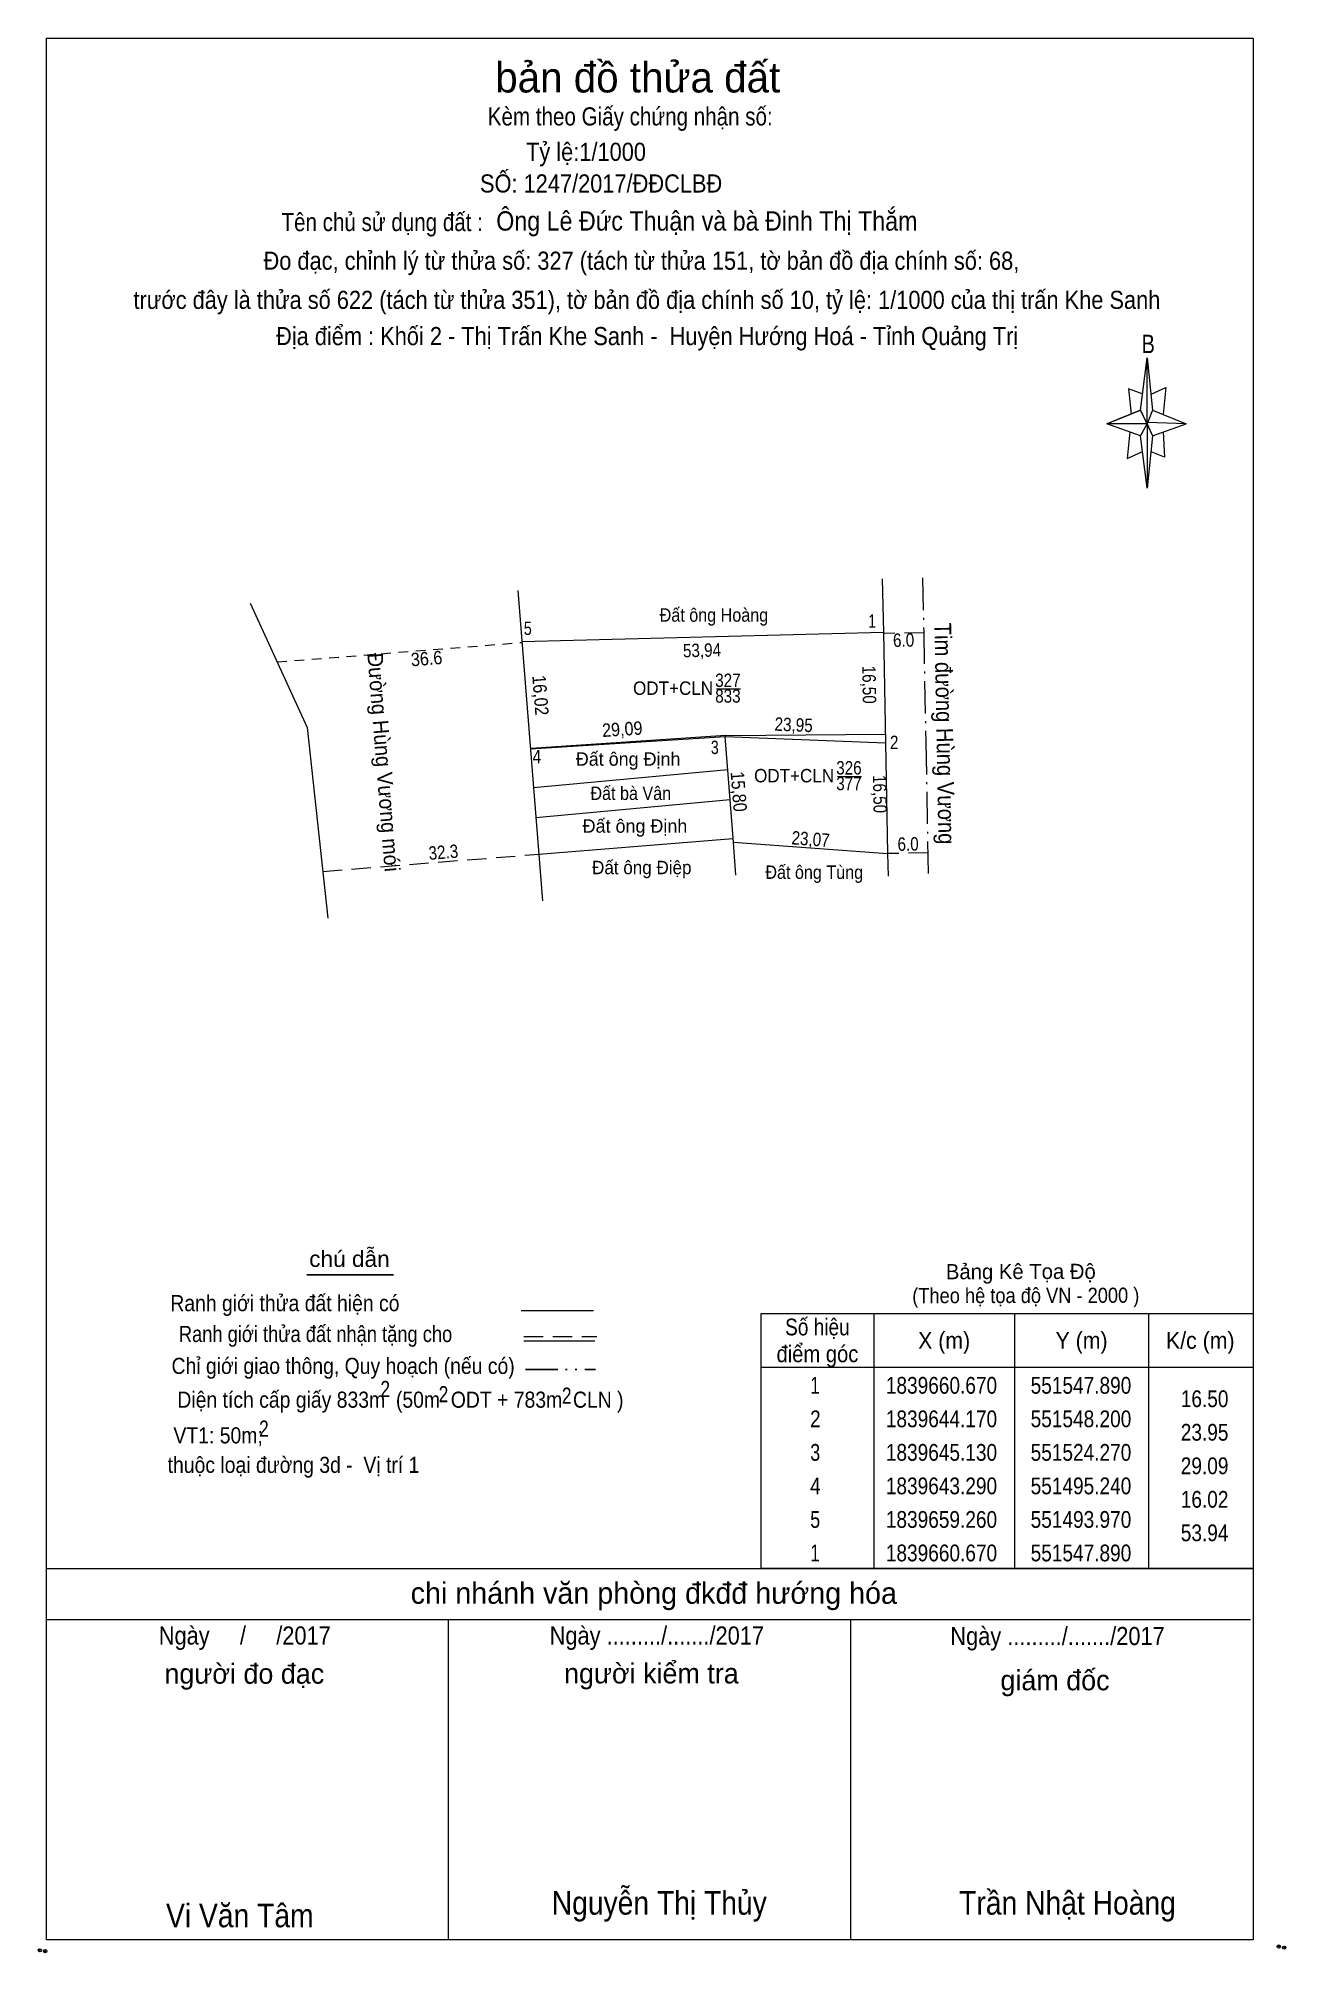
# Model space of a CAD drawing. Header units: metres. Extents: x 550190 to 552569, y 1839277 to 1839758.
# Drawn here: x 551421.8 to 551607.9, y 1839463.8 to 1839749.3 of the extents above; entities that cross this region are included whole.
import ezdxf
from ezdxf.enums import TextEntityAlignment as Align

# ---------------------------------------------------------------- set-up
doc = ezdxf.new("R2010")
doc.units = ezdxf.units.M
doc.header["$LTSCALE"] = 0.96
doc.header["$PDMODE"] = 32
doc.header["$PDSIZE"] = 0.48
for name, pattern in [('DASH_DOUBLE_DOT', [9.2, 5, -1.2, 0.3, -1.2, 0.3, -1.2]), ('DOT_DASHED', [7.7, 5, -1.2, 0.3, -1.2]), ('MEDIUM_DASHED', [4.5, 3, -1.5]), ('SHORT_DASHED', [2.7, 1.5, -1.2])]:
    doc.linetypes.add(name, pattern=pattern)
for name, color, linetype, lineweight in [('10', 7, 'Continuous', 13), ('16', 7, 'Continuous', 25), ('2', 7, 'SHORT_DASHED', 13), ('23', 7, 'Continuous', 13), ('5', 7, 'Continuous', 13), ('55', 7, 'Continuous', 13), ('63', 7, 'Continuous', 13)]:
    doc.layers.add(name, color=color, linetype=linetype, lineweight=lineweight)
doc.layers.add('34', color=7, linetype='Continuous')

msp = doc.modelspace()

# ---------------------------------------------------------------- texts
at = {"layer": '16', "width": 0.8}
for p in [(551473.59, 1839546.63), (551482.27, 1839545.85), (551500.65, 1839545.63), (551455.49, 1839540.71)]:
    msp.add_text('2', height=2.4, dxfattribs=at).set_placement(p, align=Align.CENTER)
at = {"layer": '2', "width": 0.9}
msp.add_text('Tỷ lệ:1/1000', height=2.7, dxfattribs=at).set_placement((551503.525, 1839730.99), align=Align.CENTER)
at = {"layer": '23'}
for s, height, rotation, width, p in [('6.0', 2, 1.05, 0.85, (551550.9117, 1839658.5195)), ('Tim đường Hùng Vương', 2.5, 271.076, 0.9, (551555.7918, 1839645.5585)), ('6.0', 2, 1.05, 0.85, (551551.5817, 1839628.1095))]:
    msp.add_text(s, height=height, rotation=rotation, dxfattribs=dict(at, width=width)).set_placement(p, align=Align.CENTER)
at = {"layer": '34', "width": 0.9}
msp.add_text('Ông Lê Đức Thuận và bà Đinh Thị Thắm', height=2.88, dxfattribs=at).set_placement((551490.14, 1839720.59))
at = {"layer": '5'}
for s, height, p in [('bản đồ thửa đất', 4.5, (551511.24, 1839741.19)), ('chi nhánh văn phòng đkđđ hướng hóa', 3.2, (551513.64, 1839515.79)), ('người đo đạc', 3, (551452.565, 1839503.87)), ('người kiểm tra', 3, (551513.275, 1839503.91)), ('giám đốc', 3, (551573.47, 1839502.89))]:
    msp.add_text(s, height=height, dxfattribs=at).set_placement(p, align=Align.CENTER)
for s, height, width, p in [('Kèm theo Giấy chứng nhận số: ', 2.7, 0.85, (551510.55, 1839736.27)), ('SỐ: 1247/2017/ĐĐCLBĐ', 2.7, 0.9, (551505.78, 1839726.27)), ('Tên chủ sử dụng đất :', 2.7, 0.85, (551473.13, 1839720.51)), ('Đo đạc, chỉnh lý từ thửa số: 327 (tách từ thửa 151, tờ bản đồ địa chính số: 68, ', 2.7, 0.9, (551512.24, 1839714.75)), ('trước đây là thửa số 622 (tách từ thửa 351), tờ bản đồ địa chính số 10, tỷ lệ: 1/1000 của thị trấn Khe Sanh', 2.7, 0.9, (551512.61, 1839708.91)), ('Địa điểm : Khối 2 - Thị Trấn Khe Sanh -  Huyện Hướng Hoá - Tỉnh Quảng Trị ', 2.7, 0.9, (551513.095, 1839703.51)), ('B', 2.755, 0.8, (551587.385, 1839702.31)), ('chú dẫn', 2.4, 1.05, (551468.245, 1839566.03)), ('Ranh giới thửa đất hiện có ', 2.4, 0.9, (551459.02, 1839559.43)), ('Ranh giới thửa đất nhận tặng cho', 2.4, 0.85, (551463.19, 1839554.83)), ('Chỉ giới giao thông, Quy hoạch (nếu có)', 2.4, 0.9, (551467.305, 1839550.07)), ('Diện tích cấp giấy 833m  (50m  ODT + 783m  CLN )', 2.4, 0.9, (551475.855, 1839545.03)), ('VT1: 50m; ', 2.4, 0.9, (551449.06, 1839539.71)), ('thuộc loại đường 3d -  Vị trí 1', 2.4, 0.9, (551459.905, 1839535.31)), ('Ngày     /     /2017', 2.7, 0.9, (551452.635, 1839509.71)), ('Ngày ........./......./2017', 2.7, 0.9, (551514.09, 1839509.71)), ('Ngày ........./......./2017', 2.7, 0.9, (551573.85, 1839509.63)), ('Vi Văn Tâm', 3.5, 0.9, (551451.895, 1839467.55)), ('Nguyễn Thị Thủy', 3.5, 0.9, (551514.455, 1839469.43)), ('Trần Nhật Hoàng', 3.5, 0.9, (551575.34, 1839469.43))]:
    msp.add_text(s, height=height, dxfattribs=dict(at, width=width)).set_placement(p, align=Align.CENTER)
at = {"layer": '55'}
msp.add_text('Bảng Kê Tọa Độ', height=2.26, rotation=0.127, dxfattribs=at).set_placement((551568.3775, 1839564.2166), align=Align.CENTER)
at = {"layer": '55', "width": 0.9}
msp.add_text('(Theo hệ tọa độ VN - 2000 )', height=2.26, rotation=0.127, dxfattribs=at).set_placement((551569.1175, 1839560.647), align=Align.CENTER)
at = {"layer": '63'}
for s, height, width, p in [('Đất ông Hoàng', 2, 0.9, (551522.605, 1839662.26)), ('327', 2, 0.85, (551524.69, 1839652.52)), ('ODT+CLN', 2, 0.95, (551516.51, 1839651.35)), ('833', 2, 0.85, (551524.69, 1839650.18)), ('ODT+CLN', 2, 0.95, (551534.56, 1839638.3)), ('326', 2, 0.85, (551542.74, 1839639.47)), ('Đất bà Vân', 2, 0.9, (551510.205, 1839635.67)), ('377', 2, 0.85, (551542.74, 1839637.13)), ('Đất ông Điệp', 2, 0.95, (551511.845, 1839624.6)), ('Đất ông Tùng', 2, 0.9, (551537.565, 1839623.9)), ('Số hiệu', 2.5, 0.85, (551538.04, 1839555.82)), ('điểm góc', 2.5, 0.9, (551538.04, 1839551.82)), ('X (m)', 2.5, 0.95, (551556.94, 1839553.82)), ('Y (m)', 2.5, 0.95, (551577.435, 1839553.82)), ('K/c (m)', 2.5, 0.95, (551595.14, 1839553.82)), (' 1', 2.5, 0.75, (551537.335, 1839547.12)), ('1839660.670', 2.5, 0.85, (551556.54, 1839547.12)), ('551547.890', 2.5, 0.85, (551577.345, 1839547.12)), (' 2', 2.5, 0.85, (551537.34, 1839542.12)), ('1839644.170', 2.5, 0.85, (551556.54, 1839542.12)), ('551548.200', 2.5, 0.85, (551577.345, 1839542.12)), (' 3', 2.5, 0.8, (551537.34, 1839537.12)), ('1839645.130', 2.5, 0.85, (551556.54, 1839537.12)), ('551524.270', 2.5, 0.85, (551577.345, 1839537.12)), (' 4', 2.5, 0.85, (551537.335, 1839532.12)), ('1839643.290', 2.5, 0.85, (551556.54, 1839532.12)), ('551495.240', 2.5, 0.85, (551577.345, 1839532.12)), (' 5', 2.5, 0.8, (551537.34, 1839527.12)), ('1839659.260', 2.5, 0.85, (551556.54, 1839527.12)), ('551493.970', 2.5, 0.85, (551577.345, 1839527.12)), (' 1', 2.5, 0.75, (551537.335, 1839522.12)), ('1839660.670', 2.5, 0.85, (551556.54, 1839522.12)), ('551547.890', 2.5, 0.85, (551577.345, 1839522.12))]:
    msp.add_text(s, height=height, dxfattribs=dict(at, width=width)).set_placement(p, align=Align.CENTER)
for s, height, width, p in [(' 1', 2, 0.75, (551546.76, 1839661.35)), (' 5', 2, 0.8, (551495.44, 1839660.28)), (' 4', 2, 0.85, (551496.83, 1839641.13)), (' 3', 2, 0.8, (551523.33, 1839642.52)), (' 2', 2, 0.85, (551550.12, 1839643.26)), ('16.50', 2.5, 0.85, (551599.34, 1839545.12)), ('23.95', 2.5, 0.85, (551599.34, 1839540.12)), ('29.09', 2.5, 0.85, (551599.34, 1839535.12)), ('16.02', 2.5, 0.85, (551599.34, 1839530.12)), ('53.94', 2.5, 0.85, (551599.34, 1839525.12))]:
    msp.add_text(s, height=height, dxfattribs=dict(at, width=width)).set_placement(p, align=Align.RIGHT)
for s, height, rotation, width, p in [('Đường Hùng Vương mới', 2.3, 274.561, 0.95, (551472.2088, 1839641.2014)), ('36.6', 2, 4.557, 0.9, (551479.8255, 1839655.7746)), ('53,94', 2, 1.498, 0.85, (551520.8489, 1839657.0066)), ('16,02', 2, 274.547, 0.9, (551495.7462, 1839651.1993)), ('16,50', 2, 271.076, 0.85, (551544.7649, 1839652.8488)), ('29,09', 2, 3.632, 0.9, (551508.9967, 1839645.247)), ('23,95', 2, 357.707, 0.85, (551534.455, 1839645.8937)), ('15,80', 2, 274.465, 0.9, (551525.3225, 1839636.8429)), ('16,50', 2, 271.076, 0.85, (551546.3649, 1839636.5388)), ('32.3', 2, 4.559, 0.85, (551482.3355, 1839626.9007)), ('23,07', 2, 355.75, 0.85, (551536.9559, 1839628.8518))]:
    msp.add_text(s, height=height, rotation=rotation, dxfattribs=dict(at, width=width)).set_placement(p, align=Align.CENTER)
for p in [(551509.81, 1839640.78), (551510.83, 1839630.79)]:
    msp.add_text('Đất ông Định', height=2, dxfattribs=at).set_placement(p, align=Align.CENTER)

# ---------------------------------------------------------------- linework, layer by layer
at = {"layer": '10'}
for p, q in [((551495.34, 1839643.37), (551495.35, 1839643.3)), ((551496.5, 1839627.59), (551525.4, 1839629.92))]:
    msp.add_line(p, q, dxfattribs=at)
at = {"layer": '16'}
msp.add_line((551474.8, 1839564.83), (551461.9, 1839564.83), dxfattribs=at)
at = {"layer": '23'}
for p, q in [((551547.72, 1839668.67), (551547.89, 1839660.67)), ((551493.36, 1839666.9), (551497.05, 1839620.64)), ((551547.89, 1839660.67), (551493.97, 1839659.26)), ((551547.89, 1839660.67), (551548.2, 1839644.17)), ((551524.36, 1839645.29), (551548.18, 1839645.49)), ((551524.36, 1839645.29), (551495.34, 1839643.37)), ((551524.26, 1839645.28), (551524.27, 1839645.13)), ((551525.5, 1839629.38), (551524.27, 1839645.13)), ((551525.5, 1839629.38), (551548.51, 1839627.67)), ((551525.88, 1839624.46), (551525.5, 1839629.38))]:
    msp.add_line(p, q, dxfattribs=at)
at = {"layer": '23', "linetype": 'DOT_DASHED'}
msp.add_line((551553.72, 1839668.8), (551553.89, 1839660.8), dxfattribs=at)
at = {"layer": '23', "linetype": 'MEDIUM_DASHED'}
for p, q in [((551553.89, 1839660.61), (551547.89, 1839660.5)), ((551554.51, 1839627.78), (551548.51, 1839627.67))]:
    msp.add_line(p, q, dxfattribs=at)
at = {"layer": '23'}
for points in [[(551453.44, 1839665.02), (551461.96, 1839646.48), (551465.02, 1839618.03)], [(551495.24, 1839643.29), (551524.27, 1839645.13), (551548.2, 1839644.17)], [(551548.2, 1839644.17), (551548.51, 1839627.67), (551548.57, 1839624.33)]]:
    msp.add_lwpolyline(points, dxfattribs=at)
at = {"layer": '23', "linetype": 'DOT_DASHED'}
msp.add_lwpolyline([(551553.89, 1839660.78), (551554.2, 1839644.28), (551554.59, 1839623.75)], dxfattribs=at)
at = {"layer": '5'}
for p, q in [((551586.22, 1839693.79), (551587.22, 1839701.59)), ((551586.22, 1839689.99), (551581.22, 1839691.79)), ((551588.02, 1839693.79), (551593.02, 1839691.79)), ((551588.02, 1839689.99), (551587.22, 1839682.19)), ((551589.62, 1839690.59), (551589.82, 1839686.79)), ((551589.82, 1839686.79), (551587.82, 1839687.59)), ((551493.86, 1839559.51), (551504.64, 1839559.51)), ((551494.26, 1839555.03), (551504.82, 1839555.03)), ((551423.04, 1839521.07), (551603.04, 1839521.07)), ((551423.04, 1839513.47), (551602.64, 1839513.47)), ((551423.04, 1839513.47), (551602.64, 1839513.47)), ((551423.04, 1839513.47), (551602.64, 1839513.47)), ((551483.04, 1839465.67), (551483.04, 1839513.47)), ((551543.04, 1839465.67), (551543.04, 1839513.47))]:
    msp.add_line(p, q, dxfattribs=at)
at = {"layer": '5', "linetype": 'MEDIUM_DASHED'}
msp.add_line((551494.26, 1839555.67), (551505.14, 1839555.67), dxfattribs=at)
at = {"layer": '5', "linetype": 'DASH_DOUBLE_DOT', "lineweight": 25}
msp.add_line((551494.5, 1839550.75), (551504.96, 1839550.75), dxfattribs=at)
at = {"layer": '5'}
for points in [[(551423.04, 1839749.27), (551603.04, 1839749.27), (551603.04, 1839465.67), (551423.04, 1839465.67)], [(551587.22, 1839701.59), (551588.02, 1839693.79), (551587.22, 1839691.79)], [(551587.22, 1839691.79), (551581.22, 1839691.79), (551586.22, 1839693.79), (551588.02, 1839689.99), (551593.02, 1839691.79), (551587.22, 1839691.99)], [(551587.22, 1839691.79), (551587.22, 1839682.19), (551586.22, 1839689.99)]]:
    msp.add_lwpolyline(points, close=True, dxfattribs=at)
for points in [[(551586.62, 1839696.19), (551584.42, 1839696.99), (551584.82, 1839693.19)], [(551587.82, 1839696.19), (551590.02, 1839697.19), (551589.62, 1839693.19)], [(551587.22, 1839691.79), (551586.22, 1839693.79), (551581.22, 1839691.79)], [(551587.22, 1839691.79), (551588.02, 1839689.99), (551593.02, 1839691.79)], [(551584.62, 1839690.59), (551584.22, 1839686.59), (551586.42, 1839687.59)], [(551603.04, 1839465.67), (551423.04, 1839465.67), (551423.04, 1839513.47)]]:
    msp.add_lwpolyline(points, dxfattribs=at)
for p in [(551422.08, 1839464.11), (551422.88, 1839463.99), (551606.84, 1839464.67), (551607.64, 1839464.51)]:
    msp.add_point(p, dxfattribs=at)
at = {"layer": '63', "linetype": 'SHORT_DASHED'}
msp.add_line((551457.47, 1839656.25), (551493.98, 1839659.16), dxfattribs=at)
at = {"layer": '63'}
for p, q in [((551523, 1839652.24), (551526.55, 1839652.24)), ((551524.66, 1839640.15), (551495.71, 1839637.5)), ((551541.05, 1839639.19), (551544.6, 1839639.19)), ((551525.03, 1839635.68), (551496.06, 1839633.02)), ((551546.44, 1839559.07), (551546.44, 1839521.07)), ((551567.44, 1839559.07), (551567.44, 1839521.07)), ((551587.44, 1839559.07), (551587.44, 1839521.07)), ((551529.64, 1839551.07), (551603.04, 1839551.07))]:
    msp.add_line(p, q, dxfattribs=at)
at = {"layer": '63', "linetype": 'MEDIUM_DASHED'}
msp.add_line((551464.27, 1839625.02), (551496.5, 1839627.59), dxfattribs=at)
at = {"layer": '63'}
msp.add_lwpolyline([(551529.64, 1839559.07), (551603.04, 1839559.07), (551603.04, 1839521.07), (551529.64, 1839521.07)], close=True, dxfattribs=at)

msp.set_redraw_order([(e.dxf.handle, doc.entitydb.next_handle()) for e in msp.query("TEXT MTEXT ATTDEF DIMENSION ARC_DIMENSION")])  # texts and dimensions are drawn at this point

doc.saveas('drawing.dxf')
